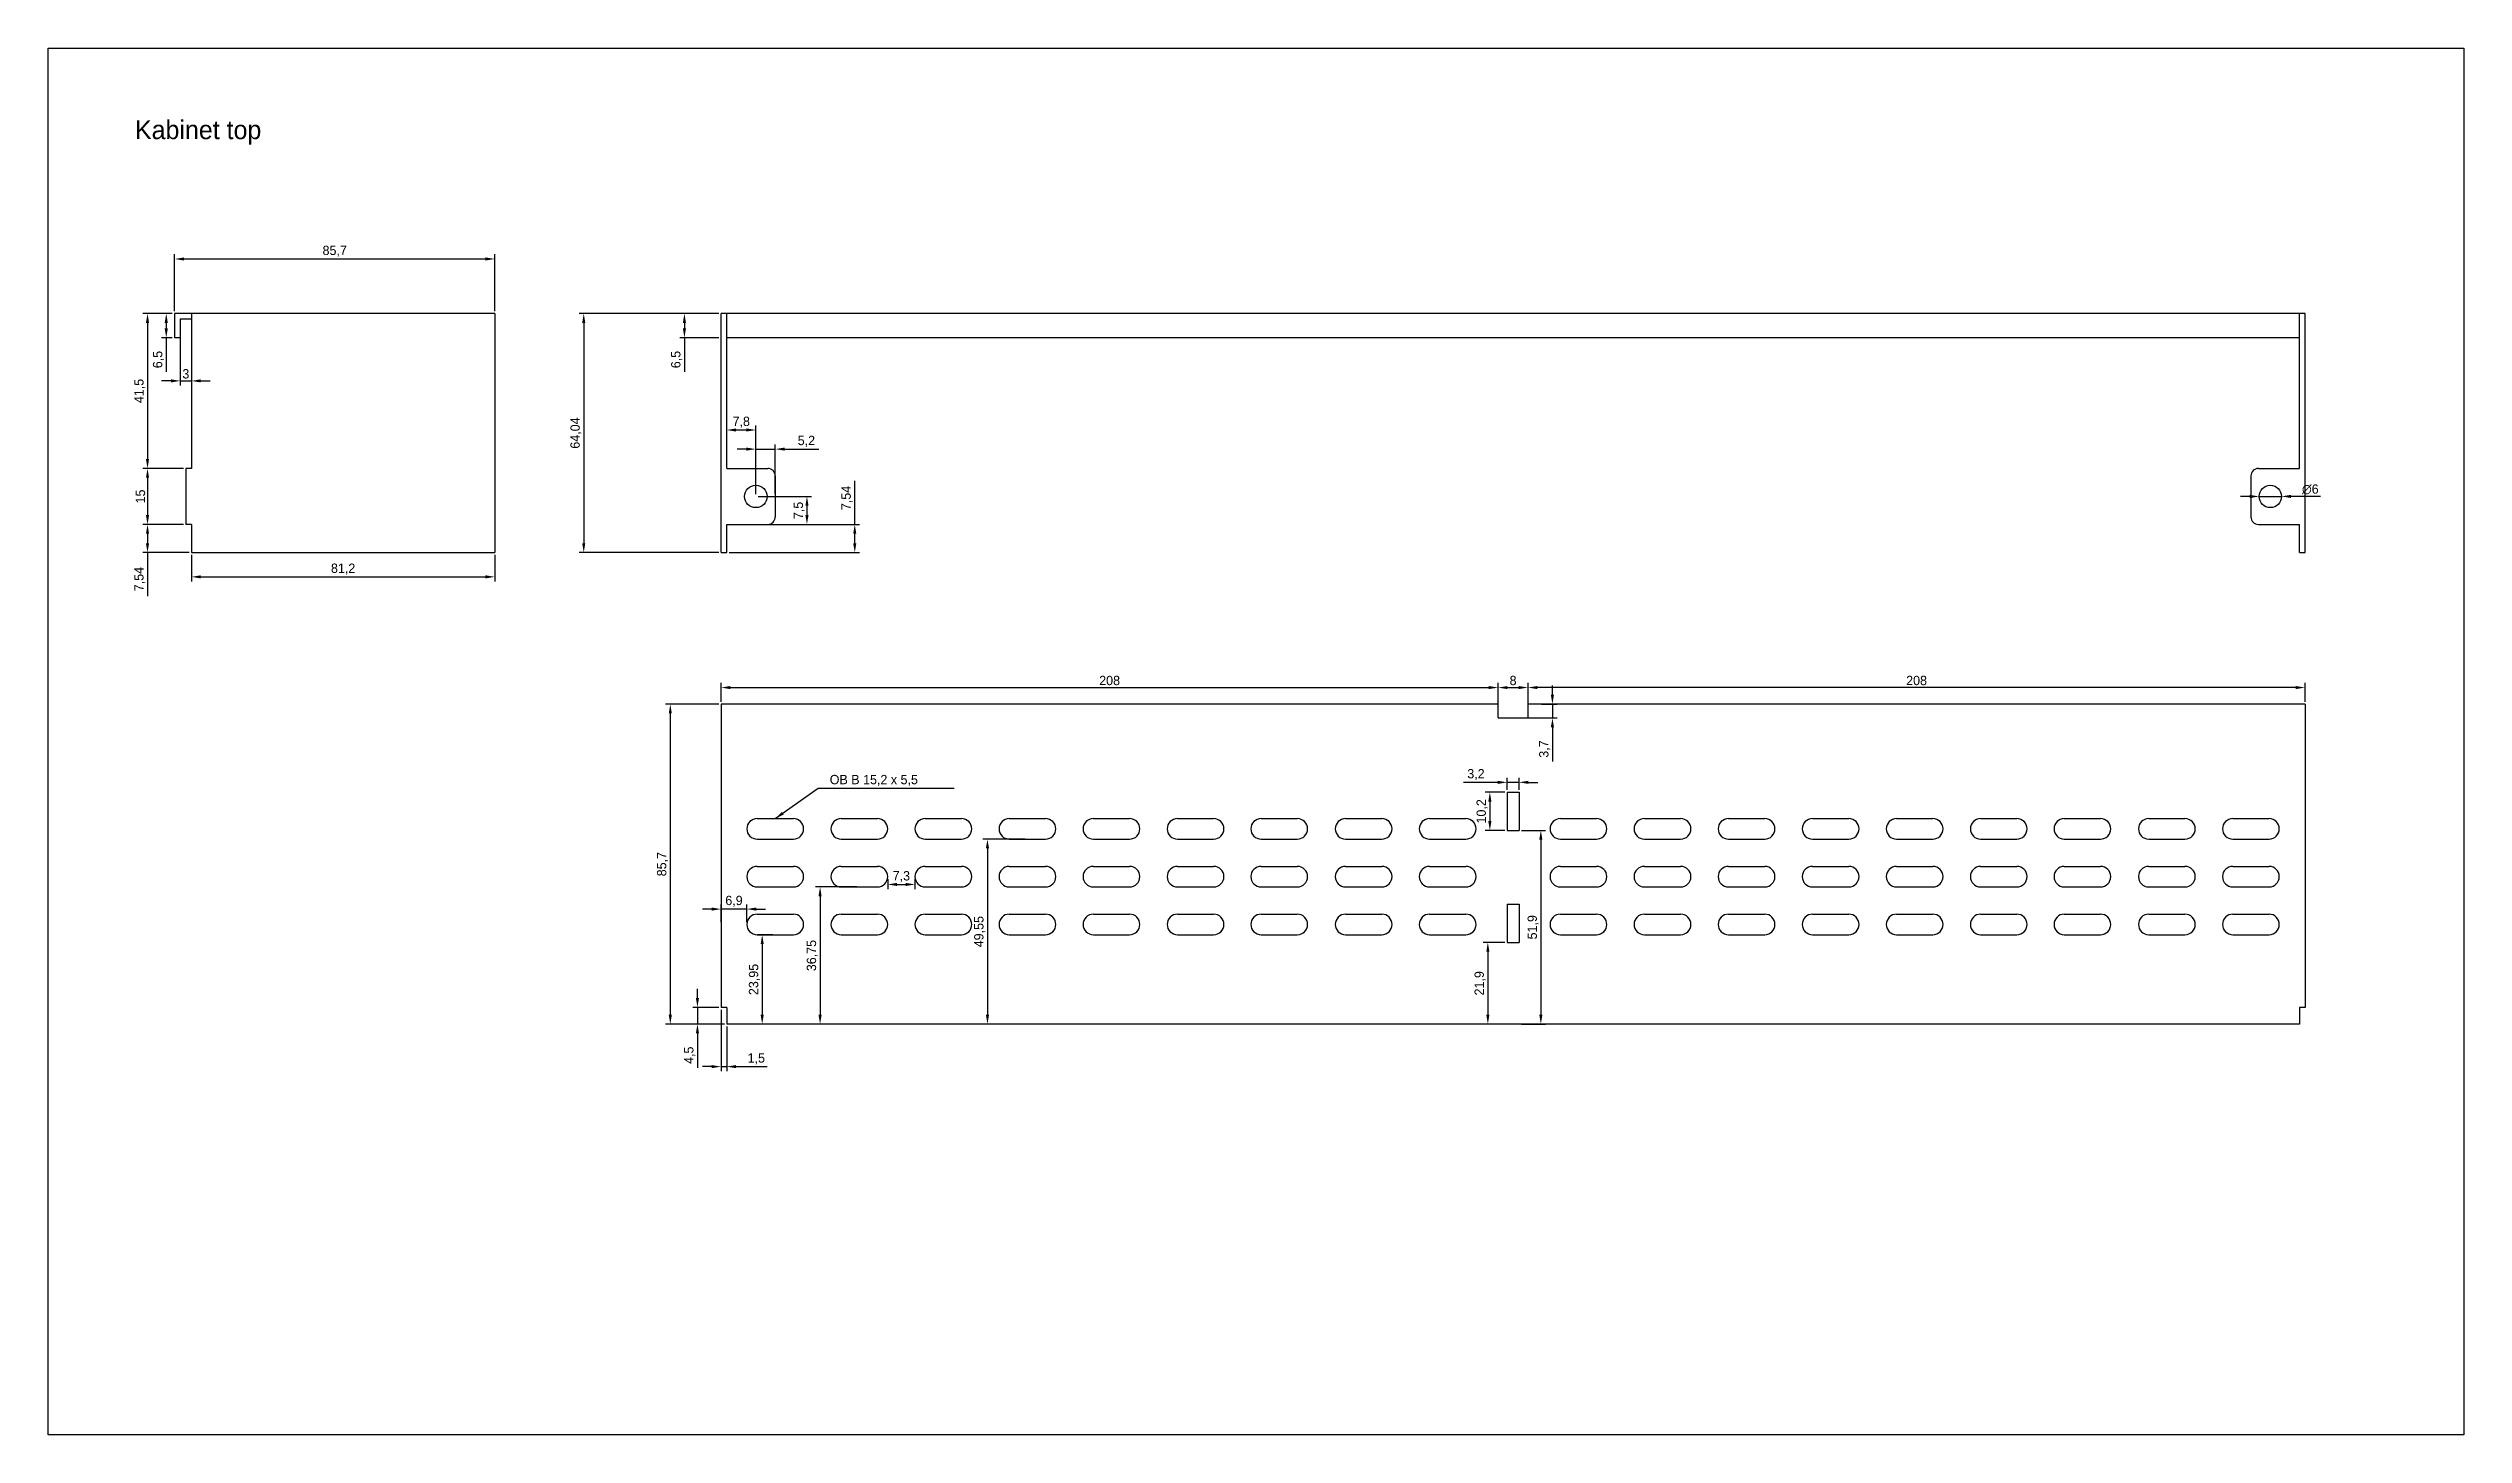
# Model space of a CAD drawing. Header units: millimetres. Extents: x -135 to 1644, y -143 to 836.
# Drawn here: x 998 to 1644, y 266 to 638 of the extents above; entities that cross this region are included whole.
import ezdxf

# ---------------------------------------------------------------- set-up
doc = ezdxf.new("R2010")
doc.units = ezdxf.units.MM
for name, color, linetype in [('Descriptive Text', 36, 'Continuous'), ('dimensions', 151, 'Continuous'), ('Rack Cabinet Top', 84, 'Continuous')]:
    doc.layers.add(name, color=color, linetype=linetype)
doc.dimstyles.new('ISO-25', dxfattribs={"dimtxt": 2.5, "dimasz": 2.5, "dimexe": 1.25, "dimexo": 0.625, "dimtad": 1, "dimtxsty": 'Standard', "dimcen": 2.5, "dimadec": 0, "dimazin": 0, "dimtfac": 1, "dimtmove": 0, "dimatfit": 3, "dimfxl": 0, "dimarcsym": 0})

msp = doc.modelspace()

# ---------------------------------------------------------------- texts
at = {"layer": 'Descriptive Text', "insert": (1020.939, 618.308), "char_height": 5, "width": 229.3724, "attachment_point": 1}
msp.add_mtext('Kabinet top', dxfattribs=at)
at = {"layer": 'dimensions', "insert": (1206.917, 440.075), "char_height": 2.5, "attachment_point": 7}
msp.add_mtext('OB B 15,2 x 5,5', dxfattribs=at)

# ---------------------------------------------------------------- blocks, each defined once
blk = doc.blocks.new('*D57')
at = {"layer": 'dimensions', "color": 0, "lineweight": -2}
for p, q in [((1177.2, 566.61), (1139.82, 566.61)), ((1141.07, 564.11), (1141.07, 505.07)), ((1177.2, 502.57), (1139.82, 502.57))]:
    blk.add_line(p, q, dxfattribs=at)
at = {"layer": 'dimensions', "color": 0}
for points in [[(1140.65, 564.11), (1141.48, 564.11), (1141.07, 566.61)], [(1140.65, 505.07), (1141.48, 505.07), (1141.07, 502.57)]]:
    blk.add_solid(points, dxfattribs=at)
at = {"layer": 'dimensions', "color": 0, "insert": (1138.98, 534.59), "char_height": 2.5, "attachment_point": 5, "rotation": 90}
blk.add_mtext('64,04', dxfattribs=at)
blk = doc.blocks.new('*D58')
at = {"layer": 'dimensions', "color": 0, "lineweight": -2}
for p, q in [((1213.61, 510.11), (1213.61, 521.78)), ((1179.95, 510.11), (1214.86, 510.11)), ((1213.61, 505.07), (1213.61, 507.61)), ((1179.95, 502.57), (1214.86, 502.57))]:
    blk.add_line(p, q, dxfattribs=at)
at = {"layer": 'dimensions', "color": 0}
for points in [[(1213.2, 507.61), (1214.03, 507.61), (1213.61, 510.11)], [(1213.2, 505.07), (1214.03, 505.07), (1213.61, 502.57)]]:
    blk.add_solid(points, dxfattribs=at)
at = {"layer": 'dimensions', "color": 0, "insert": (1211.53, 517.2), "char_height": 2.5, "attachment_point": 5, "rotation": 90}
blk.add_mtext('7,54', dxfattribs=at)
blk = doc.blocks.new('*D59')
at = {"layer": 'dimensions', "color": 0, "lineweight": -2}
for p, q in [((1187.75, 517.61), (1202.06, 517.61)), ((1200.81, 515.11), (1200.81, 512.61)), ((1187.75, 510.11), (1202.06, 510.11))]:
    blk.add_line(p, q, dxfattribs=at)
at = {"layer": 'dimensions', "color": 0}
for points in [[(1200.4, 515.11), (1201.23, 515.11), (1200.81, 517.61)], [(1200.4, 512.61), (1201.23, 512.61), (1200.81, 510.11)]]:
    blk.add_solid(points, dxfattribs=at)
at = {"layer": 'dimensions', "color": 0, "insert": (1198.73, 513.86), "char_height": 2.5, "attachment_point": 5, "rotation": 90}
blk.add_mtext('7,5', dxfattribs=at)
blk = doc.blocks.new('*D60')
at = {"layer": 'dimensions', "color": 0, "lineweight": -2}
for p, q in [((1184.63, 530.29), (1182.13, 530.29)), ((1187.13, 518.24), (1187.13, 531.54)), ((1187.13, 530.29), (1192.33, 530.29)), ((1192.33, 518.24), (1192.33, 531.54)), ((1194.83, 530.29), (1203.99, 530.29))]:
    blk.add_line(p, q, dxfattribs=at)
at = {"layer": 'dimensions', "color": 0}
for points in [[(1184.63, 530.71), (1184.63, 529.88), (1187.13, 530.29)], [(1194.83, 530.71), (1194.83, 529.88), (1192.33, 530.29)]]:
    blk.add_solid(points, dxfattribs=at)
at = {"layer": 'dimensions', "color": 0, "insert": (1200.66, 532.38), "char_height": 2.5, "attachment_point": 5}
blk.add_mtext('5,2', dxfattribs=at)
blk = doc.blocks.new('*D61')
at = {"layer": 'dimensions', "color": 0, "lineweight": -2}
for p, q in [((1179.33, 525.74), (1179.33, 536.66)), ((1187.13, 518.24), (1187.13, 536.66)), ((1184.63, 535.41), (1181.83, 535.41))]:
    blk.add_line(p, q, dxfattribs=at)
at = {"layer": 'dimensions', "color": 0}
for points in [[(1181.83, 535.83), (1181.83, 535), (1179.33, 535.41)], [(1184.63, 535.83), (1184.63, 535), (1187.13, 535.41)]]:
    blk.add_solid(points, dxfattribs=at)
at = {"layer": 'dimensions', "color": 0, "insert": (1183.23, 537.5), "char_height": 2.5, "attachment_point": 5}
blk.add_mtext('7,8', dxfattribs=at)
blk = doc.blocks.new('*D62')
at = {"layer": 'dimensions', "color": 0, "lineweight": -2}
for p, q in [((1177.2, 566.61), (1166.76, 566.61)), ((1168.01, 564.11), (1168.01, 562.61)), ((1177.2, 560.11), (1166.76, 560.11)), ((1168.01, 560.11), (1168.01, 550.95))]:
    blk.add_line(p, q, dxfattribs=at)
at = {"layer": 'dimensions', "color": 0}
for points in [[(1167.59, 564.11), (1168.43, 564.11), (1168.01, 566.61)], [(1167.59, 562.61), (1168.43, 562.61), (1168.01, 560.11)]]:
    blk.add_solid(points, dxfattribs=at)
at = {"layer": 'dimensions', "color": 0, "insert": (1165.93, 554.28), "char_height": 2.5, "attachment_point": 5, "rotation": 90}
blk.add_mtext('6,5', dxfattribs=at)
blk = doc.blocks.new('*D72')
at = {"layer": 'dimensions', "color": 0, "lineweight": -2}
for p, q in [((1031.56, 567.24), (1031.56, 582.46)), ((1117.26, 567.24), (1117.26, 582.46)), ((1034.06, 581.21), (1114.76, 581.21))]:
    blk.add_line(p, q, dxfattribs=at)
at = {"layer": 'dimensions', "color": 0}
for points in [[(1034.06, 581.63), (1034.06, 580.79), (1031.56, 581.21)], [(1114.76, 581.63), (1114.76, 580.79), (1117.26, 581.21)]]:
    blk.add_solid(points, dxfattribs=at)
at = {"layer": 'dimensions', "color": 0, "insert": (1074.41, 583.29), "char_height": 2.5, "attachment_point": 5}
blk.add_mtext('85,7', dxfattribs=at)
blk = doc.blocks.new('*D73')
at = {"layer": 'dimensions', "color": 0, "lineweight": -2}
for p, q in [((1030.94, 566.61), (1023.05, 566.61)), ((1024.3, 564.11), (1024.3, 527.61)), ((1033.94, 525.11), (1023.05, 525.11))]:
    blk.add_line(p, q, dxfattribs=at)
at = {"layer": 'dimensions', "color": 0}
for points in [[(1023.88, 564.11), (1024.71, 564.11), (1024.3, 566.61)], [(1023.88, 527.61), (1024.71, 527.61), (1024.3, 525.11)]]:
    blk.add_solid(points, dxfattribs=at)
at = {"layer": 'dimensions', "color": 0, "insert": (1022.21, 545.86), "char_height": 2.5, "attachment_point": 5, "rotation": 90}
blk.add_mtext('41,5', dxfattribs=at)
blk = doc.blocks.new('*D74')
at = {"layer": 'dimensions', "color": 0, "lineweight": -2}
for p, q in [((1033.94, 525.11), (1023.05, 525.11)), ((1024.3, 522.61), (1024.3, 512.61)), ((1033.94, 510.11), (1023.05, 510.11))]:
    blk.add_line(p, q, dxfattribs=at)
at = {"layer": 'dimensions', "color": 0}
for points in [[(1023.88, 522.61), (1024.71, 522.61), (1024.3, 525.11)], [(1023.88, 512.61), (1024.71, 512.61), (1024.3, 510.11)]]:
    blk.add_solid(points, dxfattribs=at)
at = {"layer": 'dimensions', "color": 0, "insert": (1022.42, 517.61), "char_height": 2.5, "attachment_point": 5, "rotation": 90}
blk.add_mtext('15', dxfattribs=at)
blk = doc.blocks.new('*D75')
at = {"layer": 'dimensions', "color": 0, "lineweight": -2}
for p, q in [((1033.94, 510.11), (1023.05, 510.11)), ((1024.3, 507.61), (1024.3, 505.07)), ((1035.44, 502.57), (1023.05, 502.57)), ((1024.3, 502.57), (1024.3, 490.9))]:
    blk.add_line(p, q, dxfattribs=at)
at = {"layer": 'dimensions', "color": 0}
for points in [[(1023.88, 507.61), (1024.71, 507.61), (1024.3, 510.11)], [(1023.88, 505.07), (1024.71, 505.07), (1024.3, 502.57)]]:
    blk.add_solid(points, dxfattribs=at)
at = {"layer": 'dimensions', "color": 0, "insert": (1022.21, 495.49), "char_height": 2.5, "attachment_point": 5, "rotation": 90}
blk.add_mtext('7,54', dxfattribs=at)
blk = doc.blocks.new('*D76')
at = {"layer": 'dimensions', "color": 0, "lineweight": -2}
for p, q in [((1030.94, 566.61), (1028.06, 566.61)), ((1029.31, 564.11), (1029.31, 562.61)), ((1030.94, 560.11), (1028.06, 560.11)), ((1029.31, 560.11), (1029.31, 550.95))]:
    blk.add_line(p, q, dxfattribs=at)
at = {"layer": 'dimensions', "color": 0}
for points in [[(1028.89, 564.11), (1029.73, 564.11), (1029.31, 566.61)], [(1028.89, 562.61), (1029.73, 562.61), (1029.31, 560.11)]]:
    blk.add_solid(points, dxfattribs=at)
at = {"layer": 'dimensions', "color": 0, "insert": (1027.23, 554.28), "char_height": 2.5, "attachment_point": 5, "rotation": 90}
blk.add_mtext('6,5', dxfattribs=at)
blk = doc.blocks.new('*D77')
at = {"layer": 'dimensions', "color": 0, "lineweight": -2}
for p, q in [((1033.06, 564.49), (1033.06, 547.31)), ((1036.06, 564.49), (1036.06, 547.31)), ((1030.56, 548.56), (1028.06, 548.56)), ((1033.06, 548.56), (1036.06, 548.56)), ((1038.56, 548.56), (1041.06, 548.56))]:
    blk.add_line(p, q, dxfattribs=at)
at = {"layer": 'dimensions', "color": 0}
for points in [[(1030.56, 548.98), (1030.56, 548.15), (1033.06, 548.56)], [(1038.56, 548.98), (1038.56, 548.15), (1036.06, 548.56)]]:
    blk.add_solid(points, dxfattribs=at)
at = {"layer": 'dimensions', "color": 0, "insert": (1034.56, 550.44), "char_height": 2.5, "attachment_point": 5}
blk.add_mtext('3', dxfattribs=at)
blk = doc.blocks.new('*D81')
at = {"layer": 'dimensions', "color": 0, "lineweight": -2}
for p, q in [((1036.06, 501.95), (1036.06, 494.83)), ((1117.26, 501.95), (1117.26, 494.83)), ((1038.56, 496.08), (1114.76, 496.08))]:
    blk.add_line(p, q, dxfattribs=at)
at = {"layer": 'dimensions', "color": 0}
for points in [[(1038.56, 496.49), (1038.56, 495.66), (1036.06, 496.08)], [(1114.76, 496.49), (1114.76, 495.66), (1117.26, 496.08)]]:
    blk.add_solid(points, dxfattribs=at)
at = {"layer": 'dimensions', "color": 0, "insert": (1076.66, 498.16), "char_height": 2.5, "attachment_point": 5}
blk.add_mtext('81,2', dxfattribs=at)
blk = doc.blocks.new('*D84')
at = {"layer": 'dimensions', "color": 0, "lineweight": -2}
for p, q in [((1177.83, 462.61), (1177.83, 467.68)), ((1180.33, 466.43), (1383.33, 466.43)), ((1385.83, 460.77), (1385.83, 467.68))]:
    blk.add_line(p, q, dxfattribs=at)
at = {"layer": 'dimensions', "color": 0}
for points in [[(1180.33, 466.85), (1180.33, 466.02), (1177.83, 466.43)], [(1383.33, 466.85), (1383.33, 466.02), (1385.83, 466.43)]]:
    blk.add_solid(points, dxfattribs=at)
at = {"layer": 'dimensions', "color": 0, "insert": (1281.83, 468.31), "char_height": 2.5, "attachment_point": 5}
blk.add_mtext('208', dxfattribs=at)
blk = doc.blocks.new('*D85')
at = {"layer": 'dimensions', "color": 0, "lineweight": -2}
for p, q in [((1385.83, 460.77), (1385.83, 467.68)), ((1388.33, 466.43), (1391.33, 466.43)), ((1393.83, 460.77), (1393.83, 467.68))]:
    blk.add_line(p, q, dxfattribs=at)
at = {"layer": 'dimensions', "color": 0}
for points in [[(1388.33, 466.85), (1388.33, 466.02), (1385.83, 466.43)], [(1391.33, 466.85), (1391.33, 466.02), (1393.83, 466.43)]]:
    blk.add_solid(points, dxfattribs=at)
at = {"layer": 'dimensions', "color": 0, "insert": (1389.83, 468.31), "char_height": 2.5, "attachment_point": 5}
blk.add_mtext('8', dxfattribs=at)
blk = doc.blocks.new('*D86')
at = {"layer": 'dimensions', "color": 0, "lineweight": -2}
for p, q in [((1393.83, 461.39), (1393.83, 467.68)), ((1599.33, 466.43), (1396.33, 466.43)), ((1601.83, 462.61), (1601.83, 467.68))]:
    blk.add_line(p, q, dxfattribs=at)
at = {"layer": 'dimensions', "color": 0}
for points in [[(1396.33, 466.85), (1396.33, 466.02), (1393.83, 466.43)], [(1599.33, 466.85), (1599.33, 466.02), (1601.83, 466.43)]]:
    blk.add_solid(points, dxfattribs=at)
at = {"layer": 'dimensions', "color": 0, "insert": (1497.83, 468.31), "char_height": 2.5, "attachment_point": 5}
blk.add_mtext('208', dxfattribs=at)
blk = doc.blocks.new('*D87')
at = {"layer": 'dimensions', "color": 0, "lineweight": -2}
for p, q in [((1400.36, 464.49), (1400.36, 466.99)), ((1397.43, 461.99), (1401.61, 461.99)), ((1400.36, 461.99), (1400.36, 458.29)), ((1393.45, 458.29), (1401.61, 458.29)), ((1400.36, 455.79), (1400.36, 446.62))]:
    blk.add_line(p, q, dxfattribs=at)
at = {"layer": 'dimensions', "color": 0}
for points in [[(1399.94, 464.49), (1400.78, 464.49), (1400.36, 461.99)], [(1399.94, 455.79), (1400.78, 455.79), (1400.36, 458.29)]]:
    blk.add_solid(points, dxfattribs=at)
at = {"layer": 'dimensions', "color": 0, "insert": (1398.28, 449.96), "char_height": 2.5, "attachment_point": 5, "rotation": 90}
blk.add_mtext('3,7', dxfattribs=at)
blk = doc.blocks.new('*D88')
at = {"layer": 'dimensions', "color": 0, "lineweight": -2}
for p, q in [((1387.6, 398.19), (1381.82, 398.19)), ((1383.07, 395.69), (1383.07, 378.79)), ((1387.6, 376.29), (1381.82, 376.29))]:
    blk.add_line(p, q, dxfattribs=at)
at = {"layer": 'dimensions', "color": 0}
for points in [[(1382.66, 395.69), (1383.49, 395.69), (1383.07, 398.19)], [(1382.66, 378.79), (1383.49, 378.79), (1383.07, 376.29)]]:
    blk.add_solid(points, dxfattribs=at)
at = {"layer": 'dimensions', "color": 0, "insert": (1380.99, 387.24), "char_height": 2.5, "attachment_point": 5, "rotation": 90}
blk.add_mtext('21,9', dxfattribs=at)
blk = doc.blocks.new('*D89')
at = {"layer": 'dimensions', "color": 0, "lineweight": -2}
for p, q in [((1392.05, 428.19), (1398.51, 428.19)), ((1397.26, 425.69), (1397.26, 378.79)), ((1392.05, 376.29), (1398.51, 376.29))]:
    blk.add_line(p, q, dxfattribs=at)
at = {"layer": 'dimensions', "color": 0}
for points in [[(1396.84, 425.69), (1397.68, 425.69), (1397.26, 428.19)], [(1396.84, 378.79), (1397.68, 378.79), (1397.26, 376.29)]]:
    blk.add_solid(points, dxfattribs=at)
at = {"layer": 'dimensions', "color": 0, "insert": (1395.18, 402.24), "char_height": 2.5, "attachment_point": 5, "rotation": 90}
blk.add_mtext('51,9', dxfattribs=at)
blk = doc.blocks.new('*D90')
at = {"layer": 'dimensions', "color": 0, "lineweight": -2}
for p, q in [((1385.73, 441.05), (1376.56, 441.05)), ((1388.23, 439.02), (1388.23, 442.3)), ((1391.43, 441.05), (1388.23, 441.05)), ((1391.43, 439.02), (1391.43, 442.3)), ((1393.93, 441.05), (1396.43, 441.05))]:
    blk.add_line(p, q, dxfattribs=at)
at = {"layer": 'dimensions', "color": 0}
for points in [[(1385.73, 441.47), (1385.73, 440.63), (1388.23, 441.05)], [(1393.93, 441.47), (1393.93, 440.63), (1391.43, 441.05)]]:
    blk.add_solid(points, dxfattribs=at)
at = {"layer": 'dimensions', "color": 0, "insert": (1379.89, 443.13), "char_height": 2.5, "attachment_point": 5}
blk.add_mtext('3,2', dxfattribs=at)
blk = doc.blocks.new('*D91')
at = {"layer": 'dimensions', "color": 0, "lineweight": -2}
for p, q in [((1387.65, 438.39), (1382.36, 438.39)), ((1383.61, 435.89), (1383.61, 430.69)), ((1387.6, 428.19), (1382.36, 428.19))]:
    blk.add_line(p, q, dxfattribs=at)
at = {"layer": 'dimensions', "color": 0}
for points in [[(1383.19, 435.89), (1384.03, 435.89), (1383.61, 438.39)], [(1383.19, 430.69), (1384.03, 430.69), (1383.61, 428.19)]]:
    blk.add_solid(points, dxfattribs=at)
at = {"layer": 'dimensions', "color": 0, "insert": (1381.53, 433.29), "char_height": 2.5, "attachment_point": 5, "rotation": 90}
blk.add_mtext('10,2', dxfattribs=at)
blk = doc.blocks.new('*D92')
at = {"layer": 'dimensions', "color": 0, "lineweight": -2}
for p, q in [((1191.7, 400.24), (1187.58, 400.24)), ((1188.83, 397.74), (1188.83, 378.79)), ((1191.7, 376.29), (1187.58, 376.29))]:
    blk.add_line(p, q, dxfattribs=at)
at = {"layer": 'dimensions', "color": 0}
for points in [[(1188.42, 397.74), (1189.25, 397.74), (1188.83, 400.24)], [(1188.42, 378.79), (1189.25, 378.79), (1188.83, 376.29)]]:
    blk.add_solid(points, dxfattribs=at)
at = {"layer": 'dimensions', "color": 0, "insert": (1186.75, 388.26), "char_height": 2.5, "attachment_point": 5, "rotation": 90}
blk.add_mtext('23,95', dxfattribs=at)
blk = doc.blocks.new('*D93')
at = {"layer": 'dimensions', "color": 0, "lineweight": -2}
for p, q in [((1214.2, 413.04), (1203.08, 413.04)), ((1204.33, 410.54), (1204.33, 378.79)), ((1214.2, 376.29), (1203.08, 376.29))]:
    blk.add_line(p, q, dxfattribs=at)
at = {"layer": 'dimensions', "color": 0}
for points in [[(1203.91, 410.54), (1204.74, 410.54), (1204.33, 413.04)], [(1203.91, 378.79), (1204.74, 378.79), (1204.33, 376.29)]]:
    blk.add_solid(points, dxfattribs=at)
at = {"layer": 'dimensions', "color": 0, "insert": (1202.24, 394.66), "char_height": 2.5, "attachment_point": 5, "rotation": 90}
blk.add_mtext('36,75', dxfattribs=at)
blk = doc.blocks.new('*D94')
at = {"layer": 'dimensions', "color": 0, "lineweight": -2}
for p, q in [((1177.83, 403.61), (1177.83, 408.35)), ((1184.73, 403.61), (1184.73, 408.35)), ((1175.33, 407.1), (1172.83, 407.1)), ((1184.73, 407.1), (1177.83, 407.1)), ((1187.23, 407.1), (1189.73, 407.1))]:
    blk.add_line(p, q, dxfattribs=at)
at = {"layer": 'dimensions', "color": 0}
for points in [[(1175.33, 407.52), (1175.33, 406.69), (1177.83, 407.1)], [(1187.23, 407.52), (1187.23, 406.69), (1184.73, 407.1)]]:
    blk.add_solid(points, dxfattribs=at)
at = {"layer": 'dimensions', "color": 0, "insert": (1181.28, 409.19), "char_height": 2.5, "attachment_point": 5}
blk.add_mtext('6,9', dxfattribs=at)
blk = doc.blocks.new('*D95')
at = {"layer": 'dimensions', "color": 0, "lineweight": -2}
for p, q in [((1222.43, 415.16), (1222.43, 412.45)), ((1229.73, 415.16), (1229.73, 412.45)), ((1224.93, 413.7), (1227.23, 413.7))]:
    blk.add_line(p, q, dxfattribs=at)
at = {"layer": 'dimensions', "color": 0}
for points in [[(1224.93, 414.12), (1224.93, 413.29), (1222.43, 413.7)], [(1227.23, 414.12), (1227.23, 413.29), (1229.73, 413.7)]]:
    blk.add_solid(points, dxfattribs=at)
at = {"layer": 'dimensions', "color": 0, "insert": (1226.08, 415.79), "char_height": 2.5, "attachment_point": 5}
blk.add_mtext('7,3', dxfattribs=at)
blk = doc.blocks.new('*D96')
at = {"layer": 'dimensions', "color": 0, "lineweight": -2}
for p, q in [((1177.2, 461.99), (1162.99, 461.99)), ((1164.24, 459.49), (1164.24, 378.79)), ((1177.2, 376.29), (1162.99, 376.29))]:
    blk.add_line(p, q, dxfattribs=at)
at = {"layer": 'dimensions', "color": 0}
for points in [[(1163.82, 459.49), (1164.65, 459.49), (1164.24, 461.99)], [(1163.82, 378.79), (1164.65, 378.79), (1164.24, 376.29)]]:
    blk.add_solid(points, dxfattribs=at)
at = {"layer": 'dimensions', "color": 0, "insert": (1162.15, 419.14), "char_height": 2.5, "attachment_point": 5, "rotation": 90}
blk.add_mtext('85,7', dxfattribs=at)
blk = doc.blocks.new('*D117')
at = {"layer": 'dimensions', "color": 0, "lineweight": -2}
for p, q in [((1587.03, 517.6), (1584.53, 517.6)), ((1589.53, 517.61), (1595.53, 517.62)), ((1605.94, 517.64), (1598.03, 517.62))]:
    blk.add_line(p, q, dxfattribs=at)
at = {"layer": 'dimensions', "color": 0}
for points in [[(1587.03, 518.02), (1587.03, 517.18), (1589.53, 517.61)], [(1598.03, 518.04), (1598.03, 517.21), (1595.53, 517.62)]]:
    blk.add_solid(points, dxfattribs=at)
at = {"layer": 'dimensions', "color": 0, "insert": (1603.23, 519.51), "char_height": 2.5, "attachment_point": 5, "rotation": 0.11829}
blk.add_mtext('∅6', dxfattribs=at)
blk = doc.blocks.new('*D121')
at = {"layer": 'dimensions', "color": 0, "lineweight": -2}
for p, q in [((1259.2, 425.84), (1247.88, 425.84)), ((1249.13, 423.34), (1249.13, 378.79)), ((1259.2, 376.29), (1247.88, 376.29))]:
    blk.add_line(p, q, dxfattribs=at)
at = {"layer": 'dimensions', "color": 0}
for points in [[(1248.71, 423.34), (1249.55, 423.34), (1249.13, 425.84)], [(1248.71, 378.79), (1249.55, 378.79), (1249.13, 376.29)]]:
    blk.add_solid(points, dxfattribs=at)
at = {"layer": 'dimensions', "color": 0, "insert": (1247.05, 401.06), "char_height": 2.5, "attachment_point": 5, "rotation": 90}
blk.add_mtext('49,55', dxfattribs=at)
blk = doc.blocks.new('*D124')
at = {"layer": 'dimensions', "color": 0, "lineweight": -2}
for p, q in [((1177.83, 380.16), (1177.83, 363.67)), ((1179.33, 375.66), (1179.33, 363.67)), ((1175.33, 364.92), (1172.83, 364.92)), ((1177.83, 364.92), (1179.33, 364.92)), ((1181.83, 364.92), (1190.16, 364.92))]:
    blk.add_line(p, q, dxfattribs=at)
at = {"layer": 'dimensions', "color": 0}
for points in [[(1175.33, 365.33), (1175.33, 364.5), (1177.83, 364.92)], [(1181.83, 365.33), (1181.83, 364.5), (1179.33, 364.92)]]:
    blk.add_solid(points, dxfattribs=at)
at = {"layer": 'dimensions', "color": 0, "insert": (1187.25, 367), "char_height": 2.5, "attachment_point": 5}
blk.add_mtext('1,5', dxfattribs=at)
blk = doc.blocks.new('*D125')
at = {"layer": 'dimensions', "color": 0, "lineweight": -2}
for p, q in [((1171.5, 383.29), (1171.5, 385.79)), ((1177.2, 380.79), (1170.25, 380.79)), ((1178.7, 376.29), (1170.25, 376.29)), ((1171.5, 380.79), (1171.5, 376.29)), ((1171.5, 373.79), (1171.5, 364.62))]:
    blk.add_line(p, q, dxfattribs=at)
at = {"layer": 'dimensions', "color": 0}
for points in [[(1171.08, 383.29), (1171.92, 383.29), (1171.5, 380.79)], [(1171.08, 373.79), (1171.92, 373.79), (1171.5, 376.29)]]:
    blk.add_solid(points, dxfattribs=at)
at = {"layer": 'dimensions', "color": 0, "insert": (1169.42, 367.96), "char_height": 2.5, "attachment_point": 5, "rotation": 90}
blk.add_mtext('4,5', dxfattribs=at)

# ---------------------------------------------------------------- dimensions: what is measured, and where the dimension line sits
at = {"layer": 'dimensions'}
for base, p1, p2, picture, middle in [((1117.261, 581.209), (1031.561, 566.613), (1117.261, 566.613), '*D72', (1074.411, 583.292)), ((1036.061, 548.565), (1033.061, 565.113), (1036.061, 565.113), '*D77', (1034.561, 550.44)), ((1179.329, 535.412), (1187.127, 517.613), (1179.329, 525.113), '*D61', (1183.228, 537.496)), ((1192.327, 530.295), (1187.127, 517.613), (1192.327, 517.613), '*D60', (1200.66, 532.378)), ((1117.261, 496.078), (1036.061, 502.571), (1117.261, 502.571), '*D81', (1076.661, 498.161)), ((1385.827, 466.433), (1177.829, 461.99), (1385.827, 460.141), '*D84', (1281.828, 468.308)), ((1393.827, 466.433), (1385.827, 460.141), (1393.827, 460.141), '*D85', (1389.827, 468.308)), ((1393.827, 466.433), (1601.827, 461.99), (1393.827, 460.766), '*D86', (1497.827, 468.308)), ((1388.228, 441.049), (1391.428, 438.391), (1388.228, 438.391), '*D90', (1379.894, 443.132)), ((1229.727, 413.704), (1222.427, 415.79), (1229.727, 415.79), '*D95', (1226.077, 415.788)), ((1179.329, 364.916), (1177.829, 380.79), (1179.329, 376.29), '*D124', (1187.245, 366.999))]:
    dim = msp.add_linear_dim(base=base, p1=p1, p2=p2, dimstyle='ISO-25', dxfattribs=at)
    dim.commit()
    dim.dimension.update_dxf_attribs({"geometry": picture, "text_midpoint": middle})
for base, p1, p2, picture, middle in [((1024.296, 525.113), (1031.561, 566.613), (1034.561, 525.113), '*D73', (1022.213, 545.863)), ((1029.311, 560.113), (1031.561, 566.613), (1031.561, 560.113), '*D76', (1027.227, 554.279)), ((1141.067, 502.571), (1177.829, 566.613), (1177.829, 502.571), '*D57', (1138.984, 534.592)), ((1168.009, 560.113), (1177.829, 566.613), (1177.829, 560.113), '*D62', (1165.926, 554.279)), ((1024.296, 510.113), (1034.561, 525.113), (1034.561, 510.113), '*D74', (1022.421, 517.613)), ((1213.612, 510.113), (1179.329, 502.571), (1179.329, 510.113), '*D58', (1211.529, 517.196)), ((1200.813, 510.113), (1187.127, 517.613), (1187.127, 510.113), '*D59', (1198.729, 513.863)), ((1024.296, 502.571), (1034.561, 510.113), (1036.061, 502.571), '*D75', (1022.213, 495.487)), ((1400.359, 458.291), (1396.805, 461.99), (1392.827, 458.291), '*D87', (1398.276, 449.958)), ((1164.238, 376.29), (1177.829, 461.99), (1177.829, 376.29), '*D96', (1162.155, 419.14)), ((1383.609, 428.191), (1388.274, 438.391), (1388.228, 428.191), '*D91', (1381.526, 433.291)), ((1397.261, 376.29), (1391.428, 428.191), (1391.428, 376.29), '*D89', (1395.178, 402.241)), ((1204.327, 376.29), (1214.827, 413.04), (1214.827, 376.29), '*D93', (1202.244, 394.665)), ((1188.832, 376.29), (1192.327, 400.24), (1192.327, 376.29), '*D92', (1186.748, 388.265)), ((1383.074, 376.29), (1388.228, 398.191), (1388.228, 376.29), '*D88', (1380.991, 387.241)), ((1171.5, 376.29), (1177.829, 380.79), (1179.329, 376.29), '*D125', (1169.416, 367.957))]:
    dim = msp.add_linear_dim(base=base, p1=p1, p2=p2, angle=90, dimstyle='ISO-25', dxfattribs=at)
    dim.commit()
    dim.dimension.update_dxf_attribs({"geometry": picture, "text_midpoint": middle})
dim = msp.add_diameter_dim_2p(p1=(1589.527, 517.606), p2=(1595.527, 517.619), dimstyle='ISO-25', dxfattribs=at)
dim.commit()
dim.dimension.update_dxf_attribs({"geometry": '*D117', "text_midpoint": (1603.235, 517.635)})
for base, p1, p2, angle, picture, middle, dimtype in [((1249.129, 376.29), (1259.827, 425.84), (1259.827, 376.29), 90, '*D121', (1249.129, 401.065), 160), ((1177.829, 407.104), (1184.727, 402.99), (1177.829, 402.99), 180, '*D94', (1181.278, 407.104), 161)]:
    dim = msp.add_linear_dim(base=base, p1=p1, p2=p2, angle=angle, dimstyle='ISO-25', dxfattribs=at)
    dim.commit()
    dim.dimension.update_dxf_attribs({"geometry": picture, "text_midpoint": middle, "dimtype": dimtype})

# ---------------------------------------------------------------- linework, layer by layer
at = {"layer": 'Descriptive Text'}
msp.add_lwpolyline([(997.742, 637.64), (1644.283, 637.64), (1644.283, 266.334), (997.742, 266.334)], close=True, dxfattribs=at)
at = {"layer": 'Rack Cabinet Top'}
for p, q in [((1117.261, 566.613), (1031.561, 566.613)), ((1031.561, 566.613), (1031.561, 560.113)), ((1036.061, 565.113), (1033.061, 565.113)), ((1033.061, 565.113), (1033.061, 560.113)), ((1036.061, 566.613), (1036.061, 525.113)), ((1117.261, 566.613), (1117.261, 502.571)), ((1601.827, 566.613), (1177.829, 566.613)), ((1177.829, 502.571), (1177.829, 566.613)), ((1179.329, 525.113), (1179.329, 566.613)), ((1600.327, 525.113), (1600.327, 566.613)), ((1601.827, 502.571), (1601.827, 566.613)), ((1033.061, 560.113), (1031.561, 560.113)), ((1600.327, 560.113), (1179.329, 560.113)), ((1036.061, 525.113), (1034.561, 525.113)), ((1034.561, 525.113), (1034.561, 510.113)), ((1179.329, 525.113), (1190.327, 525.113)), ((1589.327, 525.113), (1600.327, 525.113)), ((1192.327, 523.113), (1192.327, 512.113)), ((1587.327, 523.113), (1587.327, 512.113)), ((1036.061, 510.113), (1034.561, 510.113)), ((1036.061, 510.113), (1036.061, 502.571)), ((1179.329, 502.571), (1179.329, 510.113)), ((1179.329, 510.113), (1190.327, 510.113)), ((1589.327, 510.113), (1600.327, 510.113)), ((1600.327, 502.571), (1600.327, 510.113)), ((1036.061, 502.571), (1117.261, 502.571)), ((1177.829, 502.571), (1179.329, 502.571)), ((1600.327, 502.571), (1601.827, 502.571)), ((1177.829, 461.99), (1177.829, 380.79)), ((1385.827, 461.99), (1177.829, 461.99)), ((1385.827, 458.291), (1385.827, 461.99)), ((1601.827, 461.99), (1393.827, 461.99)), ((1393.827, 458.291), (1393.827, 461.99)), ((1601.827, 461.99), (1601.827, 380.79)), ((1385.827, 458.291), (1393.827, 458.291)), ((1388.228, 438.391), (1388.228, 428.191)), ((1388.228, 438.391), (1391.428, 438.391)), ((1391.428, 438.391), (1391.428, 428.191)), ((1187.477, 431.34), (1197.177, 431.34)), ((1209.977, 431.34), (1219.677, 431.34)), ((1232.477, 431.34), (1242.177, 431.34)), ((1254.977, 431.34), (1264.677, 431.34)), ((1277.477, 431.34), (1287.177, 431.34)), ((1299.977, 431.34), (1309.677, 431.34)), ((1322.372, 431.34), (1332.072, 431.34)), ((1344.977, 431.34), (1354.677, 431.34)), ((1367.477, 431.34), (1377.177, 431.34)), ((1388.228, 428.191), (1391.428, 428.191)), ((1402.477, 431.34), (1412.177, 431.34)), ((1424.977, 431.34), (1434.677, 431.34)), ((1447.477, 431.34), (1457.177, 431.34)), ((1469.977, 431.34), (1479.677, 431.34)), ((1492.477, 431.34), (1502.177, 431.34)), ((1514.977, 431.34), (1524.677, 431.34)), ((1537.372, 431.34), (1547.072, 431.34)), ((1559.977, 431.34), (1569.677, 431.34)), ((1582.477, 431.34), (1592.177, 431.34)), ((1187.477, 425.84), (1197.177, 425.84)), ((1209.977, 425.84), (1219.677, 425.84)), ((1232.477, 425.84), (1242.177, 425.84)), ((1254.977, 425.84), (1264.677, 425.84)), ((1277.477, 425.84), (1287.177, 425.84)), ((1299.977, 425.84), (1309.677, 425.84)), ((1322.372, 425.84), (1332.072, 425.84)), ((1344.977, 425.84), (1354.677, 425.84)), ((1367.477, 425.84), (1377.177, 425.84)), ((1402.477, 425.84), (1412.177, 425.84)), ((1424.977, 425.84), (1434.677, 425.84)), ((1447.477, 425.84), (1457.177, 425.84)), ((1469.977, 425.84), (1479.677, 425.84)), ((1492.477, 425.84), (1502.177, 425.84)), ((1514.977, 425.84), (1524.677, 425.84)), ((1537.372, 425.84), (1547.072, 425.84)), ((1559.977, 425.84), (1569.677, 425.84)), ((1582.477, 425.84), (1592.177, 425.84)), ((1187.477, 418.54), (1197.177, 418.54)), ((1209.977, 418.54), (1219.677, 418.54)), ((1232.477, 418.54), (1242.177, 418.54)), ((1254.977, 418.54), (1264.677, 418.54)), ((1277.477, 418.54), (1287.177, 418.54)), ((1299.977, 418.54), (1309.677, 418.54)), ((1322.372, 418.54), (1332.072, 418.54)), ((1344.977, 418.54), (1354.677, 418.54)), ((1367.477, 418.54), (1377.177, 418.54)), ((1402.477, 418.54), (1412.177, 418.54)), ((1424.977, 418.54), (1434.677, 418.54)), ((1447.477, 418.54), (1457.177, 418.54)), ((1469.977, 418.54), (1479.677, 418.54)), ((1492.477, 418.54), (1502.177, 418.54)), ((1514.977, 418.54), (1524.677, 418.54)), ((1537.372, 418.54), (1547.072, 418.54)), ((1559.977, 418.54), (1569.677, 418.54)), ((1582.477, 418.54), (1592.177, 418.54)), ((1187.477, 413.04), (1197.177, 413.04)), ((1209.977, 413.04), (1219.677, 413.04)), ((1232.477, 413.04), (1242.177, 413.04)), ((1254.977, 413.04), (1264.677, 413.04)), ((1277.477, 413.04), (1287.177, 413.04)), ((1299.977, 413.04), (1309.677, 413.04)), ((1322.372, 413.04), (1332.072, 413.04)), ((1344.977, 413.04), (1354.677, 413.04)), ((1367.477, 413.04), (1377.177, 413.04)), ((1388.228, 408.391), (1391.428, 408.391)), ((1388.228, 408.391), (1388.228, 398.191)), ((1391.428, 408.391), (1391.428, 398.191)), ((1402.477, 413.04), (1412.177, 413.04)), ((1424.977, 413.04), (1434.677, 413.04)), ((1447.477, 413.04), (1457.177, 413.04)), ((1469.977, 413.04), (1479.677, 413.04)), ((1492.477, 413.04), (1502.177, 413.04)), ((1514.977, 413.04), (1524.677, 413.04)), ((1537.372, 413.04), (1547.072, 413.04)), ((1559.977, 413.04), (1569.677, 413.04)), ((1582.477, 413.04), (1592.177, 413.04)), ((1187.477, 405.74), (1197.177, 405.74)), ((1209.977, 405.74), (1219.677, 405.74)), ((1232.477, 405.74), (1242.177, 405.74)), ((1254.977, 405.74), (1264.677, 405.74)), ((1277.477, 405.74), (1287.177, 405.74)), ((1299.977, 405.74), (1309.677, 405.74)), ((1322.372, 405.74), (1332.072, 405.74)), ((1344.977, 405.74), (1354.677, 405.74)), ((1367.477, 405.74), (1377.177, 405.74)), ((1402.477, 405.74), (1412.177, 405.74)), ((1424.977, 405.74), (1434.677, 405.74)), ((1447.477, 405.74), (1457.177, 405.74)), ((1469.977, 405.74), (1479.677, 405.74)), ((1492.477, 405.74), (1502.177, 405.74)), ((1514.977, 405.74), (1524.677, 405.74)), ((1537.372, 405.74), (1547.072, 405.74)), ((1559.977, 405.74), (1569.677, 405.74)), ((1582.477, 405.74), (1592.177, 405.74)), ((1187.477, 400.24), (1197.177, 400.24)), ((1209.977, 400.24), (1219.677, 400.24)), ((1232.477, 400.24), (1242.177, 400.24)), ((1254.977, 400.24), (1264.677, 400.24)), ((1277.477, 400.24), (1287.177, 400.24)), ((1299.977, 400.24), (1309.677, 400.24)), ((1322.372, 400.24), (1332.072, 400.24)), ((1344.977, 400.24), (1354.677, 400.24)), ((1367.477, 400.24), (1377.177, 400.24)), ((1388.228, 398.191), (1391.428, 398.191)), ((1402.477, 400.24), (1412.177, 400.24)), ((1424.977, 400.24), (1434.677, 400.24)), ((1447.477, 400.24), (1457.177, 400.24)), ((1469.977, 400.24), (1479.677, 400.24)), ((1492.477, 400.24), (1502.177, 400.24)), ((1514.977, 400.24), (1524.677, 400.24)), ((1537.372, 400.24), (1547.072, 400.24)), ((1559.977, 400.24), (1569.677, 400.24)), ((1582.477, 400.24), (1592.177, 400.24)), ((1179.329, 380.79), (1177.829, 380.79)), ((1179.329, 380.79), (1179.329, 376.29)), ((1600.327, 376.29), (1179.329, 376.29)), ((1601.827, 380.79), (1600.327, 380.79)), ((1600.327, 380.79), (1600.327, 376.29))]:
    msp.add_line(p, q, dxfattribs=at)
for centre in [(1187.127, 517.613), (1592.527, 517.613)]:
    msp.add_circle(centre, 3, dxfattribs=at)
for centre, radius, start, end in [((1190.327, 523.113), 2, 0, 90), ((1589.327, 523.113), 2, 90, 180), ((1190.327, 512.113), 2, 270, 0), ((1589.327, 512.113), 2, 180, 270), ((1187.477, 428.59), 2.75, 90, 270), ((1197.177, 428.59), 2.75, 270, 90), ((1209.977, 428.59), 2.75, 90, 270), ((1219.677, 428.59), 2.75, 270, 90), ((1232.477, 428.59), 2.75, 90, 270), ((1242.177, 428.59), 2.75, 270, 90), ((1254.977, 428.59), 2.75, 90, 270), ((1264.677, 428.59), 2.75, 270, 90), ((1277.477, 428.59), 2.75, 90, 270), ((1287.177, 428.59), 2.75, 270, 90), ((1299.977, 428.59), 2.75, 90, 270), ((1309.677, 428.59), 2.75, 270, 90), ((1322.372, 428.59), 2.75, 90, 270), ((1332.072, 428.59), 2.75, 270, 90), ((1344.977, 428.59), 2.75, 90, 270), ((1354.677, 428.59), 2.75, 270, 90), ((1367.477, 428.59), 2.75, 90, 270), ((1377.177, 428.59), 2.75, 270, 90), ((1402.477, 428.59), 2.75, 90, 270), ((1412.177, 428.59), 2.75, 270, 90), ((1424.977, 428.59), 2.75, 90, 270), ((1434.677, 428.59), 2.75, 270, 90), ((1447.477, 428.59), 2.75, 90, 270), ((1457.177, 428.59), 2.75, 270, 90), ((1469.977, 428.59), 2.75, 90, 270), ((1479.677, 428.59), 2.75, 270, 90), ((1492.477, 428.59), 2.75, 90, 270), ((1502.177, 428.59), 2.75, 270, 90), ((1514.977, 428.59), 2.75, 90, 270), ((1524.677, 428.59), 2.75, 270, 90), ((1537.372, 428.59), 2.75, 90, 270), ((1547.072, 428.59), 2.75, 270, 90), ((1559.977, 428.59), 2.75, 90, 270), ((1569.677, 428.59), 2.75, 270, 90), ((1582.477, 428.59), 2.75, 90, 270), ((1592.177, 428.59), 2.75, 270, 90), ((1187.477, 415.79), 2.75, 90, 270), ((1197.177, 415.79), 2.75, 270, 90), ((1209.977, 415.79), 2.75, 90, 270), ((1219.677, 415.79), 2.75, 270, 90), ((1232.477, 415.79), 2.75, 90, 270), ((1242.177, 415.79), 2.75, 270, 90), ((1254.977, 415.79), 2.75, 90, 270), ((1264.677, 415.79), 2.75, 270, 90), ((1277.477, 415.79), 2.75, 90, 270), ((1287.177, 415.79), 2.75, 270, 90), ((1299.977, 415.79), 2.75, 90, 270), ((1309.677, 415.79), 2.75, 270, 90), ((1322.372, 415.79), 2.75, 90, 270), ((1332.072, 415.79), 2.75, 270, 90), ((1344.977, 415.79), 2.75, 90, 270), ((1354.677, 415.79), 2.75, 270, 90), ((1367.477, 415.79), 2.75, 90, 270), ((1377.177, 415.79), 2.75, 270, 90), ((1402.477, 415.79), 2.75, 90, 270), ((1412.177, 415.79), 2.75, 270, 90), ((1424.977, 415.79), 2.75, 90, 270), ((1434.677, 415.79), 2.75, 270, 90), ((1447.477, 415.79), 2.75, 90, 270), ((1457.177, 415.79), 2.75, 270, 90), ((1469.977, 415.79), 2.75, 90, 270), ((1479.677, 415.79), 2.75, 270, 90), ((1492.477, 415.79), 2.75, 90, 270), ((1502.177, 415.79), 2.75, 270, 90), ((1514.977, 415.79), 2.75, 90, 270), ((1524.677, 415.79), 2.75, 270, 90), ((1537.372, 415.79), 2.75, 90, 270), ((1547.072, 415.79), 2.75, 270, 90), ((1559.977, 415.79), 2.75, 90, 270), ((1569.677, 415.79), 2.75, 270, 90), ((1582.477, 415.79), 2.75, 90, 270), ((1592.177, 415.79), 2.75, 270, 90), ((1187.477, 402.99), 2.75, 90, 270), ((1197.177, 402.99), 2.75, 270, 90), ((1209.977, 402.99), 2.75, 90, 270), ((1219.677, 402.99), 2.75, 270, 90), ((1232.477, 402.99), 2.75, 90, 270), ((1242.177, 402.99), 2.75, 270, 90), ((1254.977, 402.99), 2.75, 90, 270), ((1264.677, 402.99), 2.75, 270, 90), ((1277.477, 402.99), 2.75, 90, 270), ((1287.177, 402.99), 2.75, 270, 90), ((1299.977, 402.99), 2.75, 90, 270), ((1309.677, 402.99), 2.75, 270, 90), ((1322.372, 402.99), 2.75, 90, 270), ((1332.072, 402.99), 2.75, 270, 90), ((1344.977, 402.99), 2.75, 90, 270), ((1354.677, 402.99), 2.75, 270, 90), ((1367.477, 402.99), 2.75, 90, 270), ((1377.177, 402.99), 2.75, 270, 90), ((1402.477, 402.99), 2.75, 90, 270), ((1412.177, 402.99), 2.75, 270, 90), ((1424.977, 402.99), 2.75, 90, 270), ((1434.677, 402.99), 2.75, 270, 90), ((1447.477, 402.99), 2.75, 90, 270), ((1457.177, 402.99), 2.75, 270, 90), ((1469.977, 402.99), 2.75, 90, 270), ((1479.677, 402.99), 2.75, 270, 90), ((1492.477, 402.99), 2.75, 90, 270), ((1502.177, 402.99), 2.75, 270, 90), ((1514.977, 402.99), 2.75, 90, 270), ((1524.677, 402.99), 2.75, 270, 90), ((1537.372, 402.99), 2.75, 90, 270), ((1547.072, 402.99), 2.75, 270, 90), ((1559.977, 402.99), 2.75, 90, 270), ((1569.677, 402.99), 2.75, 270, 90), ((1582.477, 402.99), 2.75, 90, 270), ((1592.177, 402.99), 2.75, 270, 90)]:
    msp.add_arc(centre, radius, start, end, dxfattribs=at)

msp.set_redraw_order([(e.dxf.handle, doc.entitydb.next_handle()) for e in msp.query("TEXT MTEXT ATTDEF DIMENSION ARC_DIMENSION")])  # texts and dimensions are drawn at this point

# ---------------------------------------------------------------- leaders
at = {"layer": 'dimensions', "annotation_type": 0, "has_hookline": 1, "hookline_direction": 0, "text_width": 33.333}
msp.add_leader([(1192.327, 431.34), (1203.792, 439.45), (1206.292, 439.45)], dimstyle='ISO-25', dxfattribs=at)

doc.saveas('drawing.dxf')
